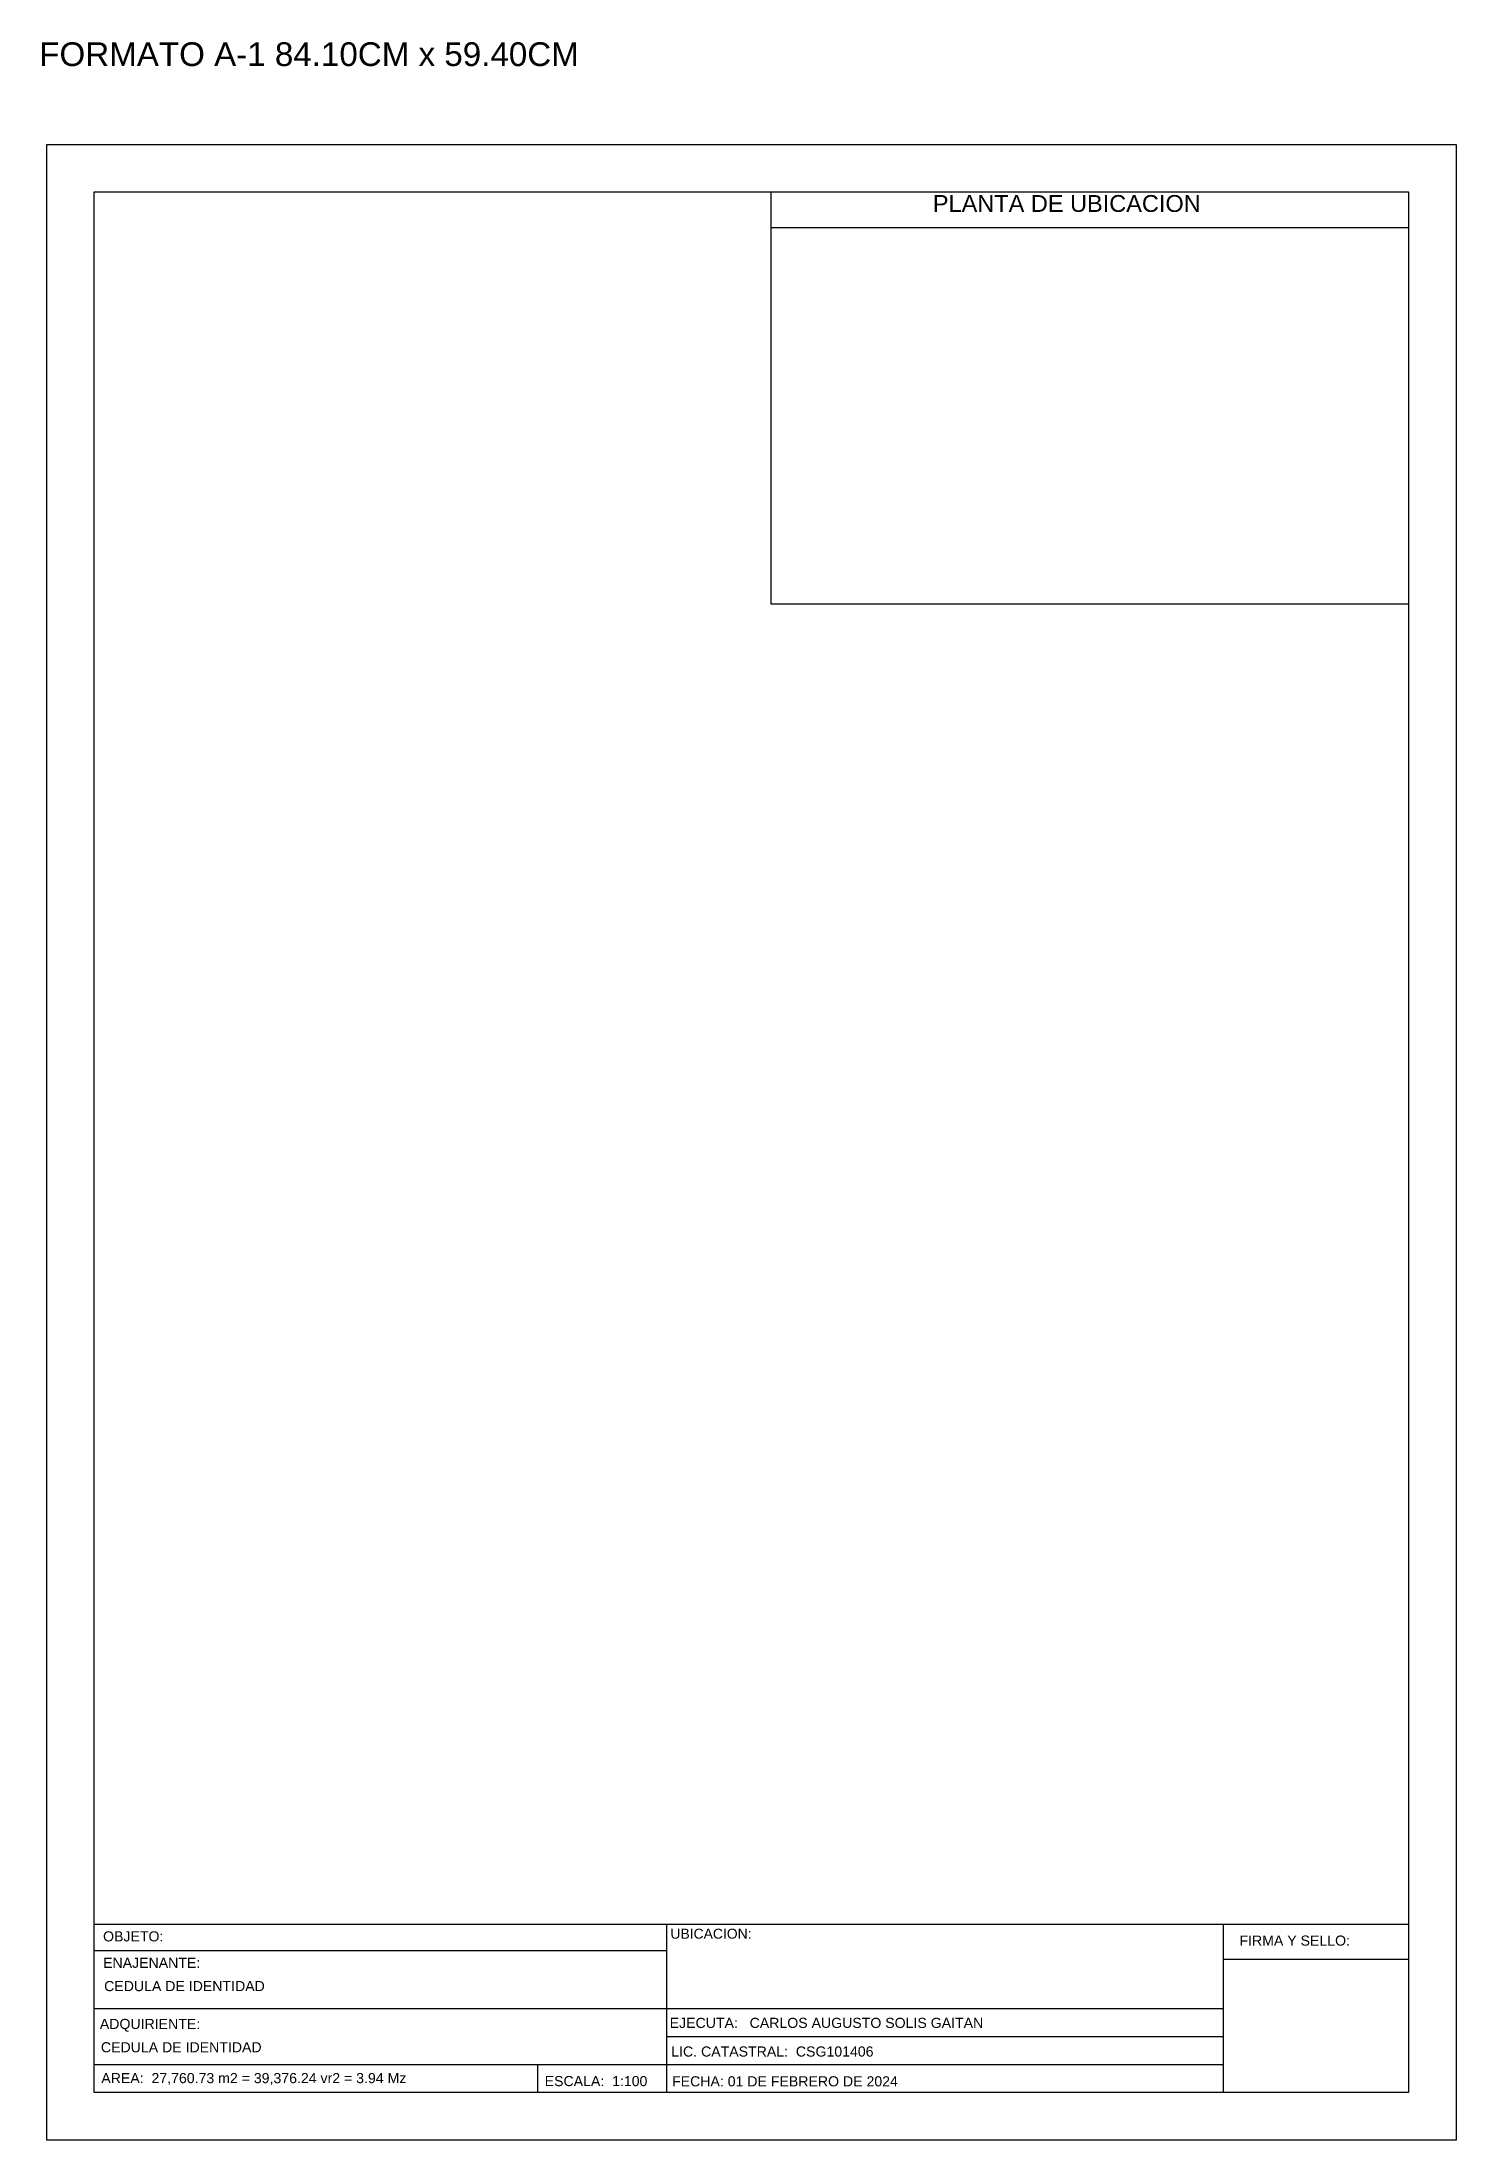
# Model space of a CAD drawing. Header units: metres. Extents: x 615331 to 657292, y 1301217 to 1321009.
# Drawn here: x 615331.4 to 615391, y 1314924.3 to 1315012.7 of the extents above; entities that cross this region are included whole.
import ezdxf

# ---------------------------------------------------------------- set-up
doc = ezdxf.new("R2010")
doc.units = ezdxf.units.M
doc.layers.add('CAJETIN', color=5, linetype='Continuous')
doc.layers.add('TEXTO 2', color=7, linetype='Continuous')
doc.styles.add('CAJETIN 2', font='arial.ttf', dxfattribs={"height": 0.25})
doc.styles.add('PI', font='arial.ttf', dxfattribs={"height": 0.4})

msp = doc.modelspace()

# ---------------------------------------------------------------- texts
at = {"style": 'CAJETIN 2'}
msp.add_text('FORMATO A-1 84.10CM x 59.40CM', height=1, dxfattribs=at).set_placement((615331.27059, 1315011.71127))
at = {"layer": 'TEXTO 2', "style": 'PI'}
for s, height, p in [('PLANTA DE UBICACION', 0.7095051, (615368.93792, 1315005.5646)), ('OBJETO:  ', 0.425703, (615333.96086, 1314932.67974)), ('UBICACION: ', 0.4197905, (615357.87443, 1314932.79469)), ('FIRMA Y SELLO:', 0.425703, (615381.86102, 1314932.50179)), ('ENAJENANTE: ', 0.425703, (615333.96179, 1314931.5657)), ('CEDULA DE IDENTIDAD ', 0.425703, (615334.00595, 1314930.58366)), ('ADQUIRIENTE: ', 0.425703, (615333.82602, 1314928.98875)), ('EJECUTA:   CARLOS AUGUSTO SOLIS GAITAN', 0.425703, (615357.84436, 1314929.03374)), ('CEDULA DE IDENTIDAD ', 0.425703, (615333.87019, 1314928.00671)), ('LIC. CATASTRAL:  CSG101406', 0.425703, (615357.91015, 1314927.82702)), ('AREA:  27,760.73 m2 = 39,376.24 vr2 = 3.94 Mz', 0.425703, (615333.88739, 1314926.70596)), ('ESCALA:  1:100', 0.425703, (615352.57545, 1314926.58106)), ('FECHA: 01 DE FEBRERO DE 2024', 0.425703, (615357.94536, 1314926.57066))]:
    msp.add_text(s, height=height, dxfattribs=at).set_placement(p)

# ---------------------------------------------------------------- linework, layer by layer
for p, q in [((615362.12342, 1314989.03359), (615362.12342, 1315006.40905)), ((615388.99054, 1314989.03359), (615362.12342, 1314989.03359))]:
    msp.add_line(p, q)
msp.add_lwpolyline([(615331.59054, 1314924.30905), (615331.59054, 1315008.40905), (615390.99054, 1315008.40905), (615390.99054, 1314924.30905)], close=True)
at = {"layer": 'CAJETIN'}
msp.add_lwpolyline([(615333.59054, 1314926.30905), (615333.59054, 1315006.40905), (615388.99054, 1315006.40905), (615388.99054, 1314926.30905)], close=True, dxfattribs=at)
at = {"layer": 'TEXTO 2'}
for p, q in [((615362.12342, 1315004.90905), (615388.99054, 1315004.90905)), ((615333.59054, 1314933.4041), (615388.99054, 1314933.4041)), ((615357.73053, 1314926.30905), (615357.73053, 1314933.4041)), ((615381.18456, 1314926.30905), (615381.18456, 1314933.4041)), ((615333.59054, 1314932.29058), (615357.73053, 1314932.29058)), ((615381.18456, 1314931.93356), (615388.99054, 1314931.93356)), ((615333.59054, 1314929.85657), (615357.73053, 1314929.85657)), ((615357.73053, 1314929.85657), (615381.18456, 1314929.85657)), ((615363.44694, 1314929.85657), (615381.18456, 1314929.85657)), ((615357.73053, 1314928.67407), (615381.18456, 1314928.67407)), ((615333.59054, 1314927.49156), (615381.18456, 1314927.49156)), ((615345.70931, 1314927.49156), (615381.18456, 1314927.49156)), ((615352.27619, 1314927.49156), (615352.27619, 1314926.30905))]:
    msp.add_line(p, q, dxfattribs=at)

msp.set_redraw_order([(e.dxf.handle, doc.entitydb.next_handle()) for e in msp.query("TEXT MTEXT ATTDEF DIMENSION ARC_DIMENSION")])  # texts and dimensions are drawn at this point

doc.saveas('drawing.dxf')
